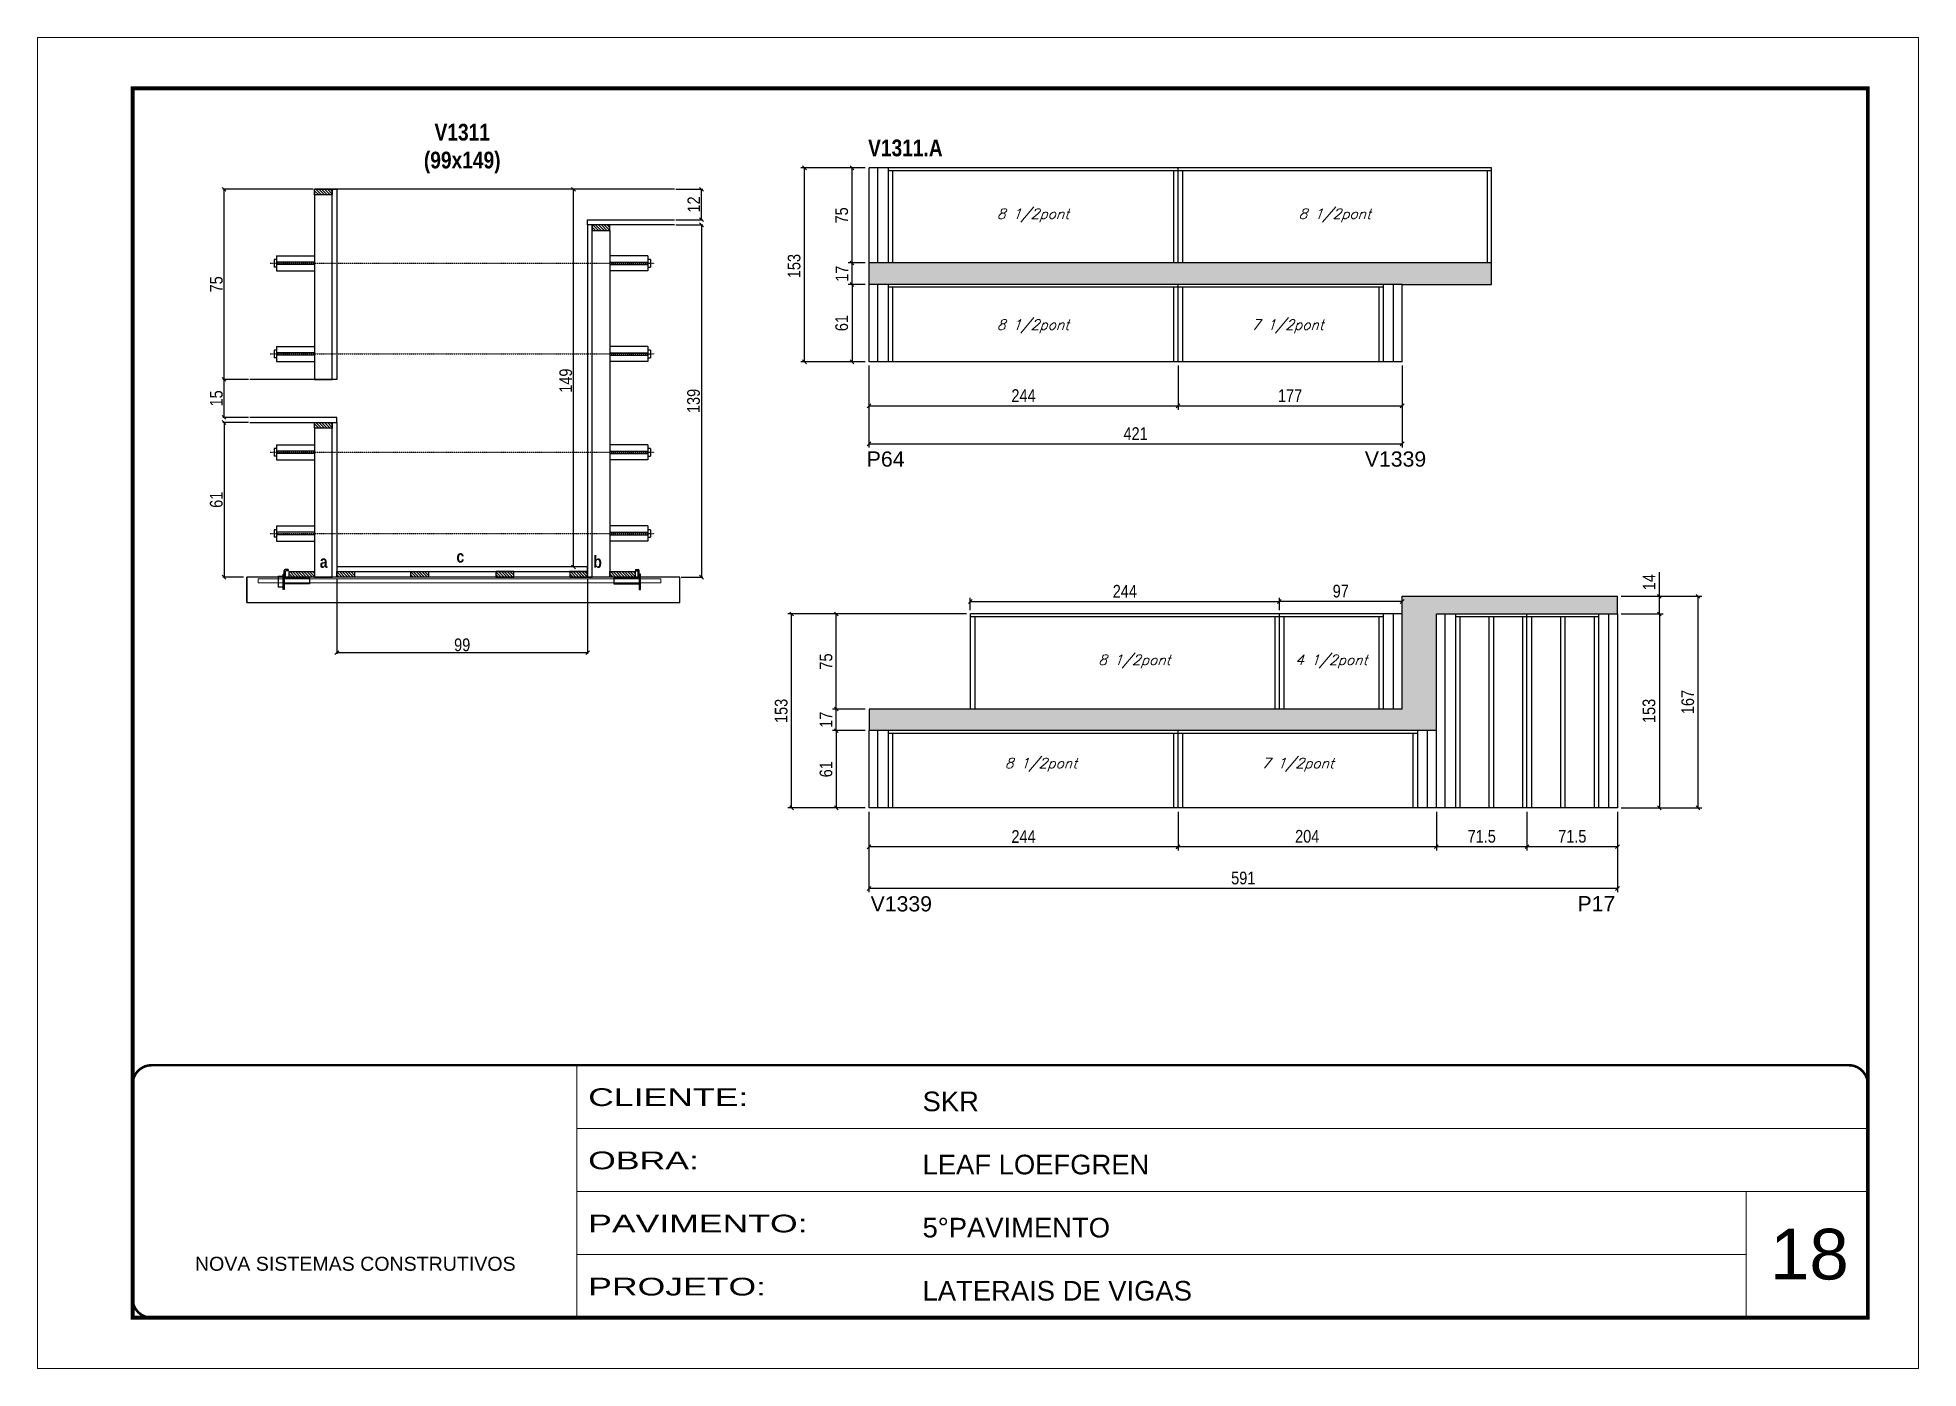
# Model space of a CAD drawing. Extents: x 3309 to 10384, y -2522 to 14608.
# Drawn here: x 4908 to 6393, y 8964 to 10014 of the extents above; entities that cross this region are included whole.
import ezdxf

# ---------------------------------------------------------------- set-up
doc = ezdxf.new("R2010")
doc.units = 0
for name, pattern in [('CONTINUO', [0]), ('DASHED', [0.75, 0.5, -0.25]), ('HIDDEN', [0.375, 0.25, -0.125])]:
    doc.linetypes.add(name, pattern=pattern)
for name, color, linetype in [('5', 5, 'Continuous'), ('barrote', 251, 'Continuous'), ('COTA', 241, 'Continuous'), ('detalhes', 4, 'Continuous'), ('NOMENCLATURA', 7, 'Continuous'), ('Painéis', 200, 'Continuous'), ('presilha', 1, 'Continuous'), ('SARR_2.2x10', 60, 'Continuous'), ('SARR_2.2x7', 40, 'Continuous'), ('SARR_3.5x7', 81, 'Continuous'), ('TENSOR', 3, 'Continuous'), ('texto', 7, 'Continuous')]:
    doc.layers.add(name, color=color, linetype=linetype)
for name, color, linetype, lineweight in [('CARIMBO', 255, 'Continuous', 9), ('CONCRETO', 251, 'Continuous', 25), ('Folhas', 255, 'Continuous', 9), ('SARRAFO DE PRESSAO', 251, 'DASHED', 9), ('SCO-___-LAJ', 2, 'Continuous', 0)]:
    doc.layers.add(name, color=color, linetype=linetype, lineweight=lineweight)
doc.styles.add('ARIAL', font='arial.ttf')
doc.styles.add('COTA TECNICA', font='techl___.ttf', dxfattribs={"height": 10})
doc.styles.add('COTA TECNICA 2X', font='techl___.ttf', dxfattribs={"height": 10})
doc.styles.add('Romans', font='romans.shx')
doc.styles.get("Standard").update_dxf_attribs({"font": 'arial.ttf'})
doc.styles.add('TECNICA', font='techb___.ttf', dxfattribs={"height": 10})
doc.styles.add('Tecnologia', font='')
doc.styles.get('Tecnologia').set_extended_font_data('Forgotten Futurist')
doc.dimstyles.new('PAINEL', dxfattribs={"dimtxt": 10, "dimasz": 3, "dimexe": 3, "dimexo": 3, "dimgap": 3, "dimtad": 1, "dimdec": 1, "dimzin": 12, "dimdsep": 46, "dimtxsty": 'COTA TECNICA', "dimblk1": 'OBLIQUE', "dimblk2": 'OBLIQUE', "dimsah": 1, "dimcen": 0.9, "dimclrd": 4, "dimclre": 4, "dimclrt": 240, "dimadec": 1, "dimazin": 3, "dimtfac": 1, "dimtdec": 1, "dimtmove": 0, "dimatfit": 3, "dimfxl": 1, "dimtolj": 1, "dimtzin": 12, "dimarcsym": 0})
doc.dimstyles.new('SECAO', dxfattribs={"dimscale": 0.333333, "dimtxt": 5, "dimasz": 9, "dimexe": 3, "dimexo": 3, "dimgap": 3, "dimtad": 1, "dimdec": 1, "dimlfac": 0.5, "dimzin": 12, "dimdsep": 46, "dimtxsty": 'COTA TECNICA 2X', "dimblk1": 'OBLIQUE', "dimblk2": 'OBLIQUE', "dimsah": 1, "dimcen": 0.9, "dimclrd": 4, "dimclre": 4, "dimclrt": 240, "dimadec": 1, "dimazin": 3, "dimtfac": 1, "dimtdec": 1, "dimtmove": 0, "dimatfit": 3, "dimfxl": 1, "dimtolj": 1, "dimtzin": 12, "dimarcsym": 0})
pattern_1 = [(135, (38438.0534, -113924.2976), (-1.122532015, -1.122532015), [])]

msp = doc.modelspace()

# ---------------------------------------------------------------- texts
at = {"layer": '5', "linetype": 'Continuous'}
for s, rotation, p in [('P64', 0.00004, (5562.53, 9675.05)), ('V1339', 0.00004, (5955.78, 9675.05)), ('V1339', 0.00004, (5565.57, 9324.11)), ('P17', 359.99996, (6123.72, 9324.2))]:
    msp.add_text(s, height=12, rotation=rotation, dxfattribs=at).set_placement(p)
at = {"layer": 'CARIMBO', "style": 'ARIAL'}
msp.add_text('18', height=40, dxfattribs=at).set_placement((6275.73, 9033.7))
at = {"layer": 'detalhes', "style": 'TECNICA'}
for s, p in [('a', (5130.66, 9595.23)), ('c', (5238.56, 9599.34)), ('b', (5346.63, 9595.22))]:
    msp.add_text(s, height=9.6, dxfattribs=at).set_placement(p)
at = {"layer": 'NOMENCLATURA', "style": 'TECNICA'}
msp.add_text('V1311.A', height=13.2, dxfattribs=at).set_placement((5563.61, 9919.96))
at = {"layer": 'NOMENCLATURA', "insert": (5243.13, 9945.57), "char_height": 13.2, "attachment_point": 2, "style": 'TECNICA'}
msp.add_mtext_dynamic_manual_height_columns('V1311\\P(99x149)', width=300.2766, gutter_width=1, heights=[0], dxfattribs=at)
at = {"layer": 'texto', "color": 2, "char_height": 8, "attachment_point": 5, "style": 'Romans'}
for s, insert in [('{\\Q19;\\C256;8 1/2pont}', (5693.83, 9873.27)), ('{\\Q19;\\C256;8 1/2pont}', (5932.08, 9873.27)), ('{\\Q19;\\C256;8 1/2pont}', (5693.83, 9785.77)), ('{\\Q19;\\C256;7 1/2pont}', (5894.83, 9785.77)), ('{\\Q19;\\C256;8 1/2pont}', (5773.83, 9521.32)), ('{\\Q19;\\C256;4 1/2pont}', (5929.33, 9521.32)), ('{\\Q19;\\C256;8 1/2pont}', (5700.08, 9439.82)), ('{\\Q19;\\C256;7 1/2pont}', (5902.83, 9439.82))]:
    msp.add_mtext(s, dxfattribs=dict(at, insert=insert))

# ---------------------------------------------------------------- blocks, each defined once
blk = doc.blocks.new('9999999999')
at = {"color": 30, "linetype": 'CONTINUO'}
for p, q in [((98564.6, 34230.2), (98564.6, 34429.4)), ((98564.6, 34379.6), (99584, 34379.6)), ((98564.6, 34329.8), (99488, 34329.8)), ((99584, 34329.8), (99488, 34329.8)), ((99488, 34329.8), (99488, 34230.2)), ((98564.6, 34280), (99488, 34280))]:
    blk.add_line(p, q, dxfattribs=at)
at = {"color": 30, "linetype": 'CONTINUO', "const_width": 2}
blk.add_lwpolyline([(99584, 34230.2), (99584, 34414.4, 0.414214), (99569, 34429.4), (98229, 34429.4, 0.414214), (98214, 34414.4), (98214, 34245.2, 0.414214), (98229, 34230.2), (99584, 34230.2)], format="xyb", dxfattribs=at)
at = {"layer": 'Folhas'}
blk.add_lwpolyline([(98139, 34190.2), (99624, 34190.2), (99624, 35240.2), (98139, 35240.2)], close=True, dxfattribs=at)
at = {"layer": 'Folhas', "color": 30, "const_width": 3}
blk.add_lwpolyline([(98214, 34230.2), (99584, 34230.2), (99584, 35200.2), (98214, 35200.2)], close=True, dxfattribs=at)
at = {"color": 7, "linetype": 'Continuous', "ltscale": 5, "style": 'ARIAL'}
for s, height, p in [('SKR', 15.48, (98837.7, 34393.1)), ('LEAF LOEFGREN', 15.483, (98837.7, 34343.3)), ('5°PAVIMENTO', 15.483, (98837.7, 34293.5)), ('NOVA SISTEMAS CONSTRUTIVOS', 11.059, (98263.2, 34267.2)), ('LATERAIS DE VIGAS', 15.483, (98837.7, 34243.7))]:
    blk.add_text(s, height=height, dxfattribs=at).set_placement(p)
at = {"layer": 'Folhas', "color": 7, "style": 'Tecnologia', "width": 1.5}
for s, p in [('CLIENTE:', (98573.7, 34397.2)), ('OBRA:', (98573.7, 34347.3)), ('PAVIMENTO:', (98573.7, 34297.5)), ('PROJETO:', (98573.7, 34247.7))]:
    blk.add_text(s, height=14, dxfattribs=at).set_placement(p)
blk = doc.blocks.new('PRESILHA METÁLICA 1')
at = {"layer": 'presilha'}
for p, q in [((0, 13), (6, 13)), ((0, 13), (0, 0)), ((6, 0), (0, 0)), ((6, 15.5), (7.5, 15.5)), ((6, -2.5), (6, 15.5)), ((6, 13), (6, 0)), ((7.5, 10.6), (7.5, 19.9)), ((7.5, 15.5), (7.5, -2.5)), ((37.5, 4.1), (7.5, 4.1)), ((12, 21), (8.6, 21)), ((9, 11.6), (9, 18.9)), ((12, 19.5), (9.6, 19.5)), ((37.5, 11), (9.6, 11)), ((12, 21), (12, 19.5)), ((37.5, 11), (37.5, 4.1)), ((7.5, -2.5), (6, -2.5))]:
    blk.add_line(p, q, dxfattribs=at)
for centre, radius, start, end in [((8.6, 19.9), 1.14, 90, 180), ((9.6, 18.9), 0.57, 90, 180), ((9.6, 11.6), 0.57, 180, 270)]:
    blk.add_arc(centre, radius, start, end, dxfattribs=at)
blk = doc.blocks.new('PRESILHA METÁLICA 2')
at = {"layer": 'presilha'}
for p, q in [((-5.2, 23.5), (-5.2, 22)), ((-5.2, 23.5), (-1.9, 23.5)), ((-0.8, 14.6), (-0.8, 22.4)), ((-30.8, 13.5), (-30.8, 6.6)), ((-30.8, 13.5), (-2.8, 13.5)), ((-30.8, 6.6), (-0.8, 6.6)), ((-5.2, 22), (-2.8, 22)), ((-2.2, 14.1), (-2.2, 21.4)), ((0.8, 18), (-0.8, 18)), ((-0.8, 18), (-0.8, 0)), ((-0.8, 0), (0.8, 0)), ((0.8, 0), (0.8, 18))]:
    blk.add_line(p, q, dxfattribs=at)
for centre, radius, start, end in [((-1.9, 22.4), 1.14, 0, 90), ((-2.8, 21.4), 0.57, 0, 90), ((-2.8, 14.1), 0.57, 270, 0)]:
    blk.add_arc(centre, radius, start, end, dxfattribs=at)
blk = doc.blocks.new('_Oblique')
at = {"color": 0, "linetype": 'ByBlock', "lineweight": -2}
blk.add_line((-0.5, -0.5), (0.5, 0.5), dxfattribs=at)
blk = doc.blocks.new('*D498')
at = {"layer": 'COTA', "color": 4, "lineweight": -2, "transparency": 16777216}
for p, q in [((5074.4, 9709.9), (5054.1, 9709.9)), ((5055.1, 9709.9), (5055.1, 9587.9)), ((5070.3, 9587.9), (5054.1, 9587.9))]:
    blk.add_line(p, q, dxfattribs=at)
at = {"layer": 'Defpoints', "color": 0, "transparency": 16777216}
for p in [(5075.4, 9709.9), (5055.1, 9587.9), (5071.3, 9587.9)]:
    blk.add_point(p, dxfattribs=at)
at = {"layer": 'COTA', "color": 4, "lineweight": -2, "transparency": 16777216, "xscale": 3, "yscale": 3, "zscale": 3}
for p, rotation in [((5055.1, 9709.9), 90), ((5055.1, 9587.9), 270)]:
    blk.add_blockref('_Oblique', p, dxfattribs=dict(at, rotation=rotation))
at = {"layer": 'COTA', "color": 240, "transparency": 16777216, "insert": (5049, 9648.9), "char_height": 10, "attachment_point": 5, "rotation": 90, "style": 'COTA TECNICA 2X'}
blk.add_mtext('\\A1;61', dxfattribs=at)
blk = doc.blocks.new('*D499')
at = {"layer": 'COTA', "color": 4, "lineweight": -2, "transparency": 16777216}
for p, q in [((5411.8, 9865.9), (5433.1, 9865.9)), ((5432.1, 9865.9), (5432.1, 9587.9)), ((5415.9, 9587.9), (5433.1, 9587.9))]:
    blk.add_line(p, q, dxfattribs=at)
at = {"layer": 'Defpoints', "color": 0, "transparency": 16777216}
for p in [(5410.8, 9865.9), (5414.9, 9587.9), (5432.1, 9587.9)]:
    blk.add_point(p, dxfattribs=at)
at = {"layer": 'COTA', "color": 4, "lineweight": -2, "transparency": 16777216, "xscale": 3, "yscale": 3, "zscale": 3}
for p, rotation in [((5432.1, 9865.9), 90), ((5432.1, 9587.9), 270)]:
    blk.add_blockref('_Oblique', p, dxfattribs=dict(at, rotation=rotation))
at = {"layer": 'COTA', "color": 240, "transparency": 16777216, "insert": (5425.8, 9726.9), "char_height": 10, "attachment_point": 5, "rotation": 90, "style": 'COTA TECNICA 2X'}
blk.add_mtext('\\A1;139', dxfattribs=at)
blk = doc.blocks.new('*D500')
at = {"layer": 'COTA', "color": 4, "lineweight": -2, "transparency": 16777216}
for p, q in [((5341.1, 9893.9), (5330, 9893.9)), ((5331, 9595.9), (5331, 9893.9)), ((5341.1, 9595.9), (5330, 9595.9))]:
    blk.add_line(p, q, dxfattribs=at)
at = {"layer": 'Defpoints', "color": 0, "transparency": 16777216}
for p in [(5331, 9893.9), (5342.1, 9893.9), (5342.1, 9595.9)]:
    blk.add_point(p, dxfattribs=at)
at = {"layer": 'COTA', "color": 4, "lineweight": -2, "transparency": 16777216, "xscale": 3, "yscale": 3, "zscale": 3}
for p, rotation in [((5331, 9893.9), 90), ((5331, 9595.9), 270)]:
    blk.add_blockref('_Oblique', p, dxfattribs=dict(at, rotation=rotation))
at = {"layer": 'COTA', "color": 240, "transparency": 16777216, "insert": (5324.9, 9742.9), "char_height": 10, "attachment_point": 5, "rotation": 90, "style": 'COTA TECNICA 2X'}
blk.add_mtext('\\A1;149', dxfattribs=at)
blk = doc.blocks.new('*D501')
at = {"layer": 'COTA', "color": 4, "lineweight": -2, "transparency": 16777216}
for p, q in [((5411.8, 9893.9), (5433.1, 9893.9)), ((5432.1, 9869.9), (5432.1, 9893.9)), ((5411.8, 9869.9), (5433.1, 9869.9))]:
    blk.add_line(p, q, dxfattribs=at)
at = {"layer": 'Defpoints', "color": 0, "transparency": 16777216}
for p in [(5410.8, 9893.9), (5432.1, 9893.9), (5410.8, 9869.9)]:
    blk.add_point(p, dxfattribs=at)
at = {"layer": 'COTA', "color": 4, "lineweight": -2, "transparency": 16777216, "xscale": 3, "yscale": 3, "zscale": 3}
for p, rotation in [((5432.1, 9893.9), 90), ((5432.1, 9869.9), 270)]:
    blk.add_blockref('_Oblique', p, dxfattribs=dict(at, rotation=rotation))
at = {"layer": 'COTA', "color": 240, "transparency": 16777216, "insert": (5426, 9881.9), "char_height": 10, "attachment_point": 5, "rotation": 90, "style": 'COTA TECNICA 2X'}
blk.add_mtext('\\A1;12', dxfattribs=at)
blk = doc.blocks.new('*D502')
at = {"layer": 'COTA', "color": 4, "lineweight": -2, "transparency": 16777216}
for p, q in [((5074.4, 9743.9), (5054.1, 9743.9)), ((5055.1, 9713.9), (5055.1, 9743.9)), ((5074.4, 9713.9), (5054.1, 9713.9))]:
    blk.add_line(p, q, dxfattribs=at)
at = {"layer": 'Defpoints', "color": 0, "transparency": 16777216}
for p in [(5055.1, 9743.9), (5075.4, 9743.9), (5075.4, 9713.9)]:
    blk.add_point(p, dxfattribs=at)
at = {"layer": 'COTA', "color": 4, "lineweight": -2, "transparency": 16777216, "xscale": 3, "yscale": 3, "zscale": 3}
for p, rotation in [((5055.1, 9743.9), 90), ((5055.1, 9713.9), 270)]:
    blk.add_blockref('_Oblique', p, dxfattribs=dict(at, rotation=rotation))
at = {"layer": 'COTA', "color": 240, "transparency": 16777216, "insert": (5049, 9728.9), "char_height": 10, "attachment_point": 5, "rotation": 90, "style": 'COTA TECNICA 2X'}
blk.add_mtext('\\A1;15', dxfattribs=at)
blk = doc.blocks.new('*D503')
at = {"layer": 'COTA', "color": 4, "lineweight": -2, "transparency": 16777216}
for p, q in [((5144.1, 9586.9), (5144.1, 9527.3)), ((5342.1, 9586.9), (5342.1, 9527.3)), ((5144.1, 9528.3), (5342.1, 9528.3))]:
    blk.add_line(p, q, dxfattribs=at)
at = {"layer": 'Defpoints', "color": 0, "transparency": 16777216}
for p in [(5144.1, 9587.9), (5342.1, 9587.9), (5342.1, 9528.3)]:
    blk.add_point(p, dxfattribs=at)
at = {"layer": 'COTA', "color": 4, "lineweight": -2, "transparency": 16777216, "xscale": 3, "yscale": 3, "zscale": 3, "rotation": 180}
blk.add_blockref('_Oblique', (5144.1, 9528.3), dxfattribs=at)
at = {"layer": 'COTA', "color": 4, "lineweight": -2, "transparency": 16777216, "xscale": 3, "yscale": 3, "zscale": 3}
blk.add_blockref('_Oblique', (5342.1, 9528.3), dxfattribs=at)
at = {"layer": 'COTA', "color": 240, "transparency": 16777216, "insert": (5243.1, 9534.4), "char_height": 10, "attachment_point": 5, "style": 'COTA TECNICA 2X'}
blk.add_mtext('\\A1;99', dxfattribs=at)
blk = doc.blocks.new('*D504')
at = {"layer": 'COTA', "color": 4, "lineweight": -2, "transparency": 16777216}
for p, q in [((5125.5, 9893.9), (5054.1, 9893.9)), ((5055.1, 9743.9), (5055.1, 9893.9)), ((5074.4, 9743.9), (5054.1, 9743.9))]:
    blk.add_line(p, q, dxfattribs=at)
at = {"layer": 'Defpoints', "color": 0, "transparency": 16777216}
for p in [(5055.1, 9893.9), (5126.5, 9893.9), (5075.4, 9743.9)]:
    blk.add_point(p, dxfattribs=at)
at = {"layer": 'COTA', "color": 4, "lineweight": -2, "transparency": 16777216, "xscale": 3, "yscale": 3, "zscale": 3}
for p, rotation in [((5055.1, 9893.9), 90), ((5055.1, 9743.9), 270)]:
    blk.add_blockref('_Oblique', p, dxfattribs=dict(at, rotation=rotation))
at = {"layer": 'COTA', "color": 240, "transparency": 16777216, "insert": (5049, 9818.9), "char_height": 10, "attachment_point": 5, "rotation": 90, "style": 'COTA TECNICA 2X'}
blk.add_mtext('\\A1;75', dxfattribs=at)
blk = doc.blocks.new('*D506')
at = {"layer": 'COTA', "color": 4, "lineweight": -2, "transparency": 16777216}
for p, q in [((5564.3, 9754.8), (5564.3, 9720)), ((5808.3, 9754.8), (5808.3, 9720)), ((5564.3, 9723), (5808.3, 9723))]:
    blk.add_line(p, q, dxfattribs=at)
at = {"layer": 'Defpoints', "color": 0, "transparency": 16777216}
for p in [(5564.3, 9757.8), (5808.3, 9757.8), (5808.3, 9723)]:
    blk.add_point(p, dxfattribs=at)
at = {"layer": 'COTA', "color": 4, "lineweight": -2, "transparency": 16777216, "xscale": 3, "yscale": 3, "zscale": 3, "rotation": 180}
blk.add_blockref('_Oblique', (5564.3, 9723), dxfattribs=at)
at = {"layer": 'COTA', "color": 4, "lineweight": -2, "transparency": 16777216, "xscale": 3, "yscale": 3, "zscale": 3}
blk.add_blockref('_Oblique', (5808.3, 9723), dxfattribs=at)
at = {"layer": 'COTA', "color": 240, "transparency": 16777216, "insert": (5686.3, 9731.1), "char_height": 10, "attachment_point": 5, "style": 'COTA TECNICA'}
blk.add_mtext('\\A1;244', dxfattribs=at)
blk = doc.blocks.new('*D507')
at = {"layer": 'COTA', "color": 4, "lineweight": -2, "transparency": 16777216}
for p, q in [((5808.3, 9754.8), (5808.3, 9720)), ((5985.3, 9754.8), (5985.3, 9720)), ((5808.3, 9723), (5985.3, 9723))]:
    blk.add_line(p, q, dxfattribs=at)
at = {"layer": 'Defpoints', "color": 0, "transparency": 16777216}
for p in [(5808.3, 9757.8), (5985.3, 9757.8), (5985.3, 9723)]:
    blk.add_point(p, dxfattribs=at)
at = {"layer": 'COTA', "color": 4, "lineweight": -2, "transparency": 16777216, "xscale": 3, "yscale": 3, "zscale": 3, "rotation": 180}
blk.add_blockref('_Oblique', (5808.3, 9723), dxfattribs=at)
at = {"layer": 'COTA', "color": 4, "lineweight": -2, "transparency": 16777216, "xscale": 3, "yscale": 3, "zscale": 3}
blk.add_blockref('_Oblique', (5985.3, 9723), dxfattribs=at)
at = {"layer": 'COTA', "color": 240, "transparency": 16777216, "insert": (5896.8, 9731.1), "char_height": 10, "attachment_point": 5, "style": 'COTA TECNICA'}
blk.add_mtext('\\A1;177', dxfattribs=at)
blk = doc.blocks.new('*D505')
at = {"layer": 'COTA', "color": 4, "lineweight": -2, "transparency": 16777216}
for p, q in [((5564.3, 9754.8), (5564.3, 9690.1)), ((5985.3, 9754.8), (5985.3, 9690.1)), ((5564.3, 9693.1), (5985.3, 9693.1))]:
    blk.add_line(p, q, dxfattribs=at)
at = {"layer": 'Defpoints', "color": 0, "transparency": 16777216}
for p in [(5564.3, 9757.8), (5985.3, 9757.8), (5985.3, 9693.1)]:
    blk.add_point(p, dxfattribs=at)
at = {"layer": 'COTA', "color": 4, "lineweight": -2, "transparency": 16777216, "xscale": 3, "yscale": 3, "zscale": 3, "rotation": 180}
blk.add_blockref('_Oblique', (5564.3, 9693.1), dxfattribs=at)
at = {"layer": 'COTA', "color": 4, "lineweight": -2, "transparency": 16777216, "xscale": 3, "yscale": 3, "zscale": 3}
blk.add_blockref('_Oblique', (5985.3, 9693.1), dxfattribs=at)
at = {"layer": 'COTA', "color": 240, "transparency": 16777216, "insert": (5774.8, 9701.1), "char_height": 10, "attachment_point": 5, "style": 'COTA TECNICA'}
blk.add_mtext('\\A1;421', dxfattribs=at)
blk = doc.blocks.new('*D508')
at = {"layer": 'COTA', "color": 4, "linetype": 'ByBlock', "lineweight": -2, "transparency": 16777216}
for p, q in [((5564.3, 9402.8), (5564.3, 9372.1)), ((5808.3, 9402.8), (5808.3, 9372.1)), ((5808.3, 9375.1), (5564.3, 9375.1))]:
    blk.add_line(p, q, dxfattribs=at)
at = {"layer": 'Defpoints', "color": 0, "linetype": 'ByBlock', "transparency": 16777216}
for p in [(5564.3, 9405.8), (5808.3, 9405.8), (5564.3, 9375.1)]:
    blk.add_point(p, dxfattribs=at)
at = {"layer": 'COTA', "color": 4, "linetype": 'ByBlock', "lineweight": -2, "transparency": 16777216, "xscale": 3, "yscale": 3, "zscale": 3, "rotation": 180}
blk.add_blockref('_Oblique', (5564.3, 9375.1), dxfattribs=at)
at = {"layer": 'COTA', "color": 4, "linetype": 'ByBlock', "lineweight": -2, "transparency": 16777216, "xscale": 3, "yscale": 3, "zscale": 3}
blk.add_blockref('_Oblique', (5808.3, 9375.1), dxfattribs=at)
at = {"layer": 'COTA', "color": 240, "linetype": 'ByBlock', "transparency": 16777216, "insert": (5686.3, 9383.2), "char_height": 10, "attachment_point": 5, "style": 'COTA TECNICA'}
blk.add_mtext('\\A1;244', dxfattribs=at)
blk = doc.blocks.new('*D510')
at = {"layer": 'COTA', "color": 4, "linetype": 'ByBlock', "lineweight": -2, "transparency": 16777216}
for p, q in [((5564.3, 9402.8), (5564.3, 9339.2)), ((6155.3, 9402.8), (6155.3, 9339.2)), ((6155.3, 9342.2), (5564.3, 9342.2))]:
    blk.add_line(p, q, dxfattribs=at)
at = {"layer": 'Defpoints', "color": 0, "linetype": 'ByBlock', "transparency": 16777216}
for p in [(5564.3, 9405.8), (6155.3, 9405.8), (5564.3, 9342.2)]:
    blk.add_point(p, dxfattribs=at)
at = {"layer": 'COTA', "color": 4, "linetype": 'ByBlock', "lineweight": -2, "transparency": 16777216, "xscale": 3, "yscale": 3, "zscale": 3, "rotation": 180}
blk.add_blockref('_Oblique', (5564.3, 9342.2), dxfattribs=at)
at = {"layer": 'COTA', "color": 4, "linetype": 'ByBlock', "lineweight": -2, "transparency": 16777216, "xscale": 3, "yscale": 3, "zscale": 3}
blk.add_blockref('_Oblique', (6155.3, 9342.2), dxfattribs=at)
at = {"layer": 'COTA', "color": 240, "linetype": 'ByBlock', "transparency": 16777216, "insert": (5859.8, 9350.4), "char_height": 10, "attachment_point": 5, "style": 'COTA TECNICA'}
blk.add_mtext('\\A1;591', dxfattribs=at)
blk = doc.blocks.new('*D509')
at = {"layer": 'COTA', "color": 4, "lineweight": -2, "transparency": 16777216}
for p, q in [((5808.3, 9402.8), (5808.3, 9372.2)), ((6012.3, 9402.8), (6012.3, 9372.2)), ((5808.3, 9375.2), (6012.3, 9375.2))]:
    blk.add_line(p, q, dxfattribs=at)
at = {"layer": 'Defpoints', "color": 0, "transparency": 16777216}
for p in [(5808.3, 9405.8, 0), (6012.3, 9405.8, 0), (6012.3, 9375.2)]:
    blk.add_point(p, dxfattribs=at)
at = {"layer": 'COTA', "color": 4, "lineweight": -2, "transparency": 16777216, "xscale": 3, "yscale": 3, "zscale": 3, "rotation": 180}
blk.add_blockref('_Oblique', (5808.3, 9375.2), dxfattribs=at)
at = {"layer": 'COTA', "color": 4, "lineweight": -2, "transparency": 16777216, "xscale": 3, "yscale": 3, "zscale": 3}
blk.add_blockref('_Oblique', (6012.3, 9375.2), dxfattribs=at)
at = {"layer": 'COTA', "color": 240, "transparency": 16777216, "insert": (5910.3, 9383.3), "char_height": 10, "attachment_point": 5, "style": 'COTA TECNICA'}
blk.add_mtext('\\A1;204', dxfattribs=at)
blk = doc.blocks.new('*D511')
at = {"layer": 'COTA', "color": 4, "lineweight": -2, "transparency": 16777216}
for p, q in [((6012.3, 9402.8), (6012.3, 9372.2)), ((6083.8, 9402.8), (6083.8, 9372.2)), ((6012.3, 9375.2), (6083.8, 9375.2))]:
    blk.add_line(p, q, dxfattribs=at)
at = {"layer": 'Defpoints', "color": 0, "transparency": 16777216}
for p in [(6012.3, 9405.8), (6083.8, 9405.8), (6083.8, 9375.2)]:
    blk.add_point(p, dxfattribs=at)
at = {"layer": 'COTA', "color": 4, "lineweight": -2, "transparency": 16777216, "xscale": 3, "yscale": 3, "zscale": 3, "rotation": 180}
blk.add_blockref('_Oblique', (6012.3, 9375.2), dxfattribs=at)
at = {"layer": 'COTA', "color": 4, "lineweight": -2, "transparency": 16777216, "xscale": 3, "yscale": 3, "zscale": 3}
blk.add_blockref('_Oblique', (6083.8, 9375.2), dxfattribs=at)
at = {"layer": 'COTA', "color": 240, "transparency": 16777216, "insert": (6048.1, 9383.3), "char_height": 10, "attachment_point": 5, "style": 'COTA TECNICA'}
blk.add_mtext('\\A1;71.5', dxfattribs=at)
blk = doc.blocks.new('*D512')
at = {"layer": 'COTA', "color": 4, "lineweight": -2, "transparency": 16777216}
for p, q in [((6158.3, 9558.8), (6191.4, 9558.8)), ((6188.4, 9558.8), (6188.4, 9405.8)), ((6158.3, 9405.8), (6191.4, 9405.8))]:
    blk.add_line(p, q, dxfattribs=at)
at = {"layer": 'Defpoints', "color": 0, "transparency": 16777216}
for p in [(6155.3, 9558.8), (6155.3, 9405.8), (6188.4, 9405.8)]:
    blk.add_point(p, dxfattribs=at)
at = {"layer": 'COTA', "color": 4, "lineweight": -2, "transparency": 16777216, "xscale": 3, "yscale": 3, "zscale": 3}
for p, rotation in [((6188.4, 9558.8), 90), ((6188.4, 9405.8), 270)]:
    blk.add_blockref('_Oblique', p, dxfattribs=dict(at, rotation=rotation))
at = {"layer": 'COTA', "color": 240, "transparency": 16777216, "insert": (6180.2, 9482.3), "char_height": 10, "attachment_point": 5, "rotation": 90, "style": 'COTA TECNICA'}
blk.add_mtext('\\A1;153', dxfattribs=at)
blk = doc.blocks.new('*D513')
at = {"layer": 'COTA', "color": 4, "lineweight": -2, "transparency": 16777216}
for p, q in [((6188.4, 9572.8), (6188.4, 9591.9)), ((6158.3, 9572.8), (6191.4, 9572.8)), ((6188.4, 9558.8), (6188.4, 9572.8)), ((6158.3, 9558.8), (6191.4, 9558.8))]:
    blk.add_line(p, q, dxfattribs=at)
at = {"layer": 'Defpoints', "color": 0, "transparency": 16777216}
for p in [(6155.3, 9572.8), (6188.4, 9572.8), (6155.3, 9558.8)]:
    blk.add_point(p, dxfattribs=at)
at = {"layer": 'COTA', "color": 4, "lineweight": -2, "transparency": 16777216, "xscale": 3, "yscale": 3, "zscale": 3}
for p, rotation in [((6188.4, 9572.8), 90), ((6188.4, 9558.8), 270)]:
    blk.add_blockref('_Oblique', p, dxfattribs=dict(at, rotation=rotation))
at = {"layer": 'COTA', "color": 240, "transparency": 16777216, "insert": (6180.3, 9583.9), "char_height": 10, "attachment_point": 5, "rotation": 90, "style": 'COTA TECNICA'}
blk.add_mtext('\\A1;14', dxfattribs=at)
blk = doc.blocks.new('*D514')
at = {"layer": 'COTA', "color": 4, "lineweight": -2, "transparency": 16777216}
for p, q in [((6158.3, 9572.8), (6221.9, 9572.8)), ((6218.9, 9405.8), (6218.9, 9572.8)), ((6158.3, 9405.8), (6221.9, 9405.8))]:
    blk.add_line(p, q, dxfattribs=at)
at = {"layer": 'Defpoints', "color": 0, "transparency": 16777216}
for p in [(6155.3, 9572.8), (6218.9, 9572.8), (6155.3, 9405.8)]:
    blk.add_point(p, dxfattribs=at)
at = {"layer": 'COTA', "color": 4, "lineweight": -2, "transparency": 16777216, "xscale": 3, "yscale": 3, "zscale": 3}
for p, rotation in [((6218.9, 9572.8), 90), ((6218.9, 9405.8), 270)]:
    blk.add_blockref('_Oblique', p, dxfattribs=dict(at, rotation=rotation))
at = {"layer": 'COTA', "color": 240, "transparency": 16777216, "insert": (6210.8, 9489.3), "char_height": 10, "attachment_point": 5, "rotation": 90, "style": 'COTA TECNICA'}
blk.add_mtext('\\A1;167', dxfattribs=at)
blk = doc.blocks.new('*D515')
at = {"layer": 'COTA', "color": 4, "lineweight": -2, "transparency": 16777216}
for p, q in [((6083.8, 9402.8), (6083.8, 9372.2)), ((6155.3, 9402.8), (6155.3, 9372.2)), ((6083.8, 9375.2), (6155.3, 9375.2))]:
    blk.add_line(p, q, dxfattribs=at)
at = {"layer": 'Defpoints', "color": 0, "transparency": 16777216}
for p in [(6083.8, 9405.8), (6155.3, 9405.8), (6155.3, 9375.2)]:
    blk.add_point(p, dxfattribs=at)
at = {"layer": 'COTA', "color": 4, "lineweight": -2, "transparency": 16777216, "xscale": 3, "yscale": 3, "zscale": 3, "rotation": 180}
blk.add_blockref('_Oblique', (6083.8, 9375.2), dxfattribs=at)
at = {"layer": 'COTA', "color": 4, "lineweight": -2, "transparency": 16777216, "xscale": 3, "yscale": 3, "zscale": 3}
blk.add_blockref('_Oblique', (6155.3, 9375.2), dxfattribs=at)
at = {"layer": 'COTA', "color": 240, "transparency": 16777216, "insert": (6119.6, 9383.3), "char_height": 10, "attachment_point": 5, "style": 'COTA TECNICA'}
blk.add_mtext('\\A1;71.5', dxfattribs=at)
blk = doc.blocks.new('*D516')
at = {"layer": 'COTA', "color": 4, "lineweight": -2, "transparency": 16777216}
for p, q in [((5888.3, 9561.8), (5888.3, 9571.6)), ((5985.3, 9568.6), (5888.3, 9568.6)), ((5985.3, 9561.8), (5985.3, 9571.6))]:
    blk.add_line(p, q, dxfattribs=at)
at = {"layer": 'Defpoints', "color": 0, "transparency": 16777216}
for p in [(5888.3, 9568.6), (5888.3, 9558.8), (5985.3, 9558.8)]:
    blk.add_point(p, dxfattribs=at)
at = {"layer": 'COTA', "color": 4, "lineweight": -2, "transparency": 16777216, "xscale": 3, "yscale": 3, "zscale": 3, "rotation": 180}
blk.add_blockref('_Oblique', (5888.3, 9568.6), dxfattribs=at)
at = {"layer": 'COTA', "color": 4, "lineweight": -2, "transparency": 16777216, "xscale": 3, "yscale": 3, "zscale": 3}
blk.add_blockref('_Oblique', (5985.3, 9568.6), dxfattribs=at)
at = {"layer": 'COTA', "color": 240, "transparency": 16777216, "insert": (5936.8, 9576.8), "char_height": 10, "attachment_point": 5, "style": 'COTA TECNICA'}
blk.add_mtext('\\A1;97', dxfattribs=at)
blk = doc.blocks.new('*D517')
at = {"layer": 'COTA', "color": 4, "lineweight": -2, "transparency": 16777216}
for p, q in [((5644.3, 9561.8), (5644.3, 9571.6)), ((5644.3, 9568.6), (5888.3, 9568.6)), ((5888.3, 9561.8), (5888.3, 9571.6))]:
    blk.add_line(p, q, dxfattribs=at)
at = {"layer": 'Defpoints', "color": 0, "transparency": 16777216}
for p in [(5888.3, 9568.6), (5644.3, 9558.8), (5888.3, 9558.8)]:
    blk.add_point(p, dxfattribs=at)
at = {"layer": 'COTA', "color": 4, "lineweight": -2, "transparency": 16777216, "xscale": 3, "yscale": 3, "zscale": 3, "rotation": 180}
blk.add_blockref('_Oblique', (5644.3, 9568.6), dxfattribs=at)
at = {"layer": 'COTA', "color": 4, "lineweight": -2, "transparency": 16777216, "xscale": 3, "yscale": 3, "zscale": 3}
blk.add_blockref('_Oblique', (5888.3, 9568.6), dxfattribs=at)
at = {"layer": 'COTA', "color": 240, "transparency": 16777216, "insert": (5766.3, 9576.7), "char_height": 10, "attachment_point": 5, "style": 'COTA TECNICA'}
blk.add_mtext('\\A1;244', dxfattribs=at)
blk = doc.blocks.new('*D518')
at = {"layer": 'COTA', "color": 4, "lineweight": -2, "transparency": 16777216}
for p, q in [((5561.3, 9818.8), (5547.9, 9818.8)), ((5550.9, 9818.8), (5550.9, 9757.8)), ((5561.3, 9757.8), (5547.9, 9757.8))]:
    blk.add_line(p, q, dxfattribs=at)
at = {"layer": 'Defpoints', "color": 0, "transparency": 16777216}
for p in [(5564.3, 9818.8), (5550.9, 9757.8), (5564.3, 9757.8)]:
    blk.add_point(p, dxfattribs=at)
at = {"layer": 'COTA', "color": 4, "lineweight": -2, "transparency": 16777216, "xscale": 3, "yscale": 3, "zscale": 3}
for p, rotation in [((5550.9, 9818.8), 90), ((5550.9, 9757.8), 270)]:
    blk.add_blockref('_Oblique', p, dxfattribs=dict(at, rotation=rotation))
at = {"layer": 'COTA', "color": 240, "transparency": 16777216, "insert": (5542.8, 9788.3), "char_height": 10, "attachment_point": 5, "rotation": 90, "style": 'COTA TECNICA'}
blk.add_mtext('\\A1;61', dxfattribs=at)
blk = doc.blocks.new('*D519')
at = {"layer": 'COTA', "color": 4, "lineweight": -2, "transparency": 16777216}
for p, q in [((5561.3, 9835.8), (5547.9, 9835.8)), ((5550.9, 9818.8), (5550.9, 9835.8)), ((5561.3, 9818.8), (5547.9, 9818.8))]:
    blk.add_line(p, q, dxfattribs=at)
at = {"layer": 'Defpoints', "color": 0, "transparency": 16777216}
for p in [(5550.9, 9835.8), (5564.3, 9835.8), (5564.3, 9818.8)]:
    blk.add_point(p, dxfattribs=at)
at = {"layer": 'COTA', "color": 4, "lineweight": -2, "transparency": 16777216, "xscale": 3, "yscale": 3, "zscale": 3}
for p, rotation in [((5550.9, 9835.8), 90), ((5550.9, 9818.8), 270)]:
    blk.add_blockref('_Oblique', p, dxfattribs=dict(at, rotation=rotation))
at = {"layer": 'COTA', "color": 240, "transparency": 16777216, "insert": (5542.9, 9827.3), "char_height": 10, "attachment_point": 5, "rotation": 90, "style": 'COTA TECNICA'}
blk.add_mtext('\\A1;17', dxfattribs=at)
blk = doc.blocks.new('*D520')
at = {"layer": 'COTA', "color": 4, "lineweight": -2, "transparency": 16777216}
for p, q in [((5561.3, 9910.8), (5547.9, 9910.8)), ((5550.9, 9835.8), (5550.9, 9910.8)), ((5561.3, 9835.8), (5547.9, 9835.8))]:
    blk.add_line(p, q, dxfattribs=at)
at = {"layer": 'Defpoints', "color": 0, "transparency": 16777216}
for p in [(5550.9, 9910.8), (5564.3, 9910.8), (5564.3, 9835.8)]:
    blk.add_point(p, dxfattribs=at)
at = {"layer": 'COTA', "color": 4, "lineweight": -2, "transparency": 16777216, "xscale": 3, "yscale": 3, "zscale": 3}
for p, rotation in [((5550.9, 9910.8), 90), ((5550.9, 9835.8), 270)]:
    blk.add_blockref('_Oblique', p, dxfattribs=dict(at, rotation=rotation))
at = {"layer": 'COTA', "color": 240, "transparency": 16777216, "insert": (5542.8, 9873.3), "char_height": 10, "attachment_point": 5, "rotation": 90, "style": 'COTA TECNICA'}
blk.add_mtext('\\A1;75', dxfattribs=at)
blk = doc.blocks.new('*D521')
at = {"layer": 'COTA', "color": 4, "lineweight": -2, "transparency": 16777216}
for p, q in [((5561.3, 9910.8), (5510.4, 9910.8)), ((5513.4, 9757.8), (5513.4, 9910.8)), ((5561.3, 9757.8), (5510.4, 9757.8))]:
    blk.add_line(p, q, dxfattribs=at)
at = {"layer": 'Defpoints', "color": 0, "transparency": 16777216}
for p in [(5513.4, 9910.8), (5564.3, 9910.8), (5564.3, 9757.8)]:
    blk.add_point(p, dxfattribs=at)
at = {"layer": 'COTA', "color": 4, "lineweight": -2, "transparency": 16777216, "xscale": 3, "yscale": 3, "zscale": 3}
for p, rotation in [((5513.4, 9910.8), 90), ((5513.4, 9757.8), 270)]:
    blk.add_blockref('_Oblique', p, dxfattribs=dict(at, rotation=rotation))
at = {"layer": 'COTA', "color": 240, "transparency": 16777216, "insert": (5505.2, 9833.3), "char_height": 10, "attachment_point": 5, "rotation": 90, "style": 'COTA TECNICA'}
blk.add_mtext('\\A1;153', dxfattribs=at)
blk = doc.blocks.new('*D522')
at = {"layer": 'COTA', "color": 4, "lineweight": -2, "transparency": 16777216}
for p, q in [((5561.3, 9466.8), (5535.5, 9466.8)), ((5538.5, 9466.8), (5538.5, 9405.8)), ((5561.3, 9405.8), (5535.5, 9405.8))]:
    blk.add_line(p, q, dxfattribs=at)
at = {"layer": 'Defpoints', "color": 0, "transparency": 16777216}
for p in [(5564.3, 9466.8), (5538.5, 9405.8), (5564.3, 9405.8)]:
    blk.add_point(p, dxfattribs=at)
at = {"layer": 'COTA', "color": 4, "lineweight": -2, "transparency": 16777216, "xscale": 3, "yscale": 3, "zscale": 3}
for p, rotation in [((5538.5, 9466.8), 90), ((5538.5, 9405.8), 270)]:
    blk.add_blockref('_Oblique', p, dxfattribs=dict(at, rotation=rotation))
at = {"layer": 'COTA', "color": 240, "transparency": 16777216, "insert": (5530.4, 9436.3), "char_height": 10, "attachment_point": 5, "rotation": 90, "style": 'COTA TECNICA'}
blk.add_mtext('\\A1;61', dxfattribs=at)
blk = doc.blocks.new('*D523')
at = {"layer": 'COTA', "color": 4, "lineweight": -2, "transparency": 16777216}
for p, q in [((5561.3, 9483.8), (5535.5, 9483.8)), ((5538.5, 9466.8), (5538.5, 9483.8)), ((5561.3, 9466.8), (5535.5, 9466.8))]:
    blk.add_line(p, q, dxfattribs=at)
at = {"layer": 'Defpoints', "color": 0, "transparency": 16777216}
for p in [(5538.5, 9483.8), (5564.3, 9483.8), (5564.3, 9466.8)]:
    blk.add_point(p, dxfattribs=at)
at = {"layer": 'COTA', "color": 4, "lineweight": -2, "transparency": 16777216, "xscale": 3, "yscale": 3, "zscale": 3}
for p, rotation in [((5538.5, 9483.8), 90), ((5538.5, 9466.8), 270)]:
    blk.add_blockref('_Oblique', p, dxfattribs=dict(at, rotation=rotation))
at = {"layer": 'COTA', "color": 240, "transparency": 16777216, "insert": (5530.4, 9475.3), "char_height": 10, "attachment_point": 5, "rotation": 90, "style": 'COTA TECNICA'}
blk.add_mtext('\\A1;17', dxfattribs=at)
blk = doc.blocks.new('*D524')
at = {"layer": 'COTA', "color": 4, "lineweight": -2, "transparency": 16777216}
for p, q in [((5641.3, 9558.8), (5535.5, 9558.8)), ((5538.5, 9483.8), (5538.5, 9558.8)), ((5561.3, 9483.8), (5535.5, 9483.8))]:
    blk.add_line(p, q, dxfattribs=at)
at = {"layer": 'Defpoints', "color": 0, "transparency": 16777216}
for p in [(5538.5, 9558.8), (5644.3, 9558.8), (5564.3, 9483.8)]:
    blk.add_point(p, dxfattribs=at)
at = {"layer": 'COTA', "color": 4, "lineweight": -2, "transparency": 16777216, "xscale": 3, "yscale": 3, "zscale": 3}
for p, rotation in [((5538.5, 9558.8), 90), ((5538.5, 9483.8), 270)]:
    blk.add_blockref('_Oblique', p, dxfattribs=dict(at, rotation=rotation))
at = {"layer": 'COTA', "color": 240, "transparency": 16777216, "insert": (5530.4, 9521.3), "char_height": 10, "attachment_point": 5, "rotation": 90, "style": 'COTA TECNICA'}
blk.add_mtext('\\A1;75', dxfattribs=at)
blk = doc.blocks.new('*D525')
at = {"layer": 'COTA', "color": 4, "lineweight": -2, "transparency": 16777216}
for p, q in [((5641.3, 9558.8), (5500.2, 9558.8)), ((5503.2, 9405.8), (5503.2, 9558.8)), ((5561.3, 9405.8), (5500.2, 9405.8))]:
    blk.add_line(p, q, dxfattribs=at)
at = {"layer": 'Defpoints', "color": 0, "transparency": 16777216}
for p in [(5503.2, 9558.8), (5644.3, 9558.8), (5564.3, 9405.8)]:
    blk.add_point(p, dxfattribs=at)
at = {"layer": 'COTA', "color": 4, "lineweight": -2, "transparency": 16777216, "xscale": 3, "yscale": 3, "zscale": 3}
for p, rotation in [((5503.2, 9558.8), 90), ((5503.2, 9405.8), 270)]:
    blk.add_blockref('_Oblique', p, dxfattribs=dict(at, rotation=rotation))
at = {"layer": 'COTA', "color": 240, "transparency": 16777216, "insert": (5495, 9482.3), "char_height": 10, "attachment_point": 5, "rotation": 90, "style": 'COTA TECNICA'}
blk.add_mtext('\\A1;153', dxfattribs=at)

# ---------------------------------------------------------------- dimensions: what is measured, and where the dimension line sits
at = {"layer": 'COTA'}
for base, p1, p2, dimstyle, picture, middle in [((5513.41, 9910.77), (5564.33, 9757.77), (5564.33, 9910.77), 'PAINEL', '*D521', (5513.41, 9833.27)), ((5330.96, 9893.87), (5342.13, 9595.87), (5342.13, 9893.87), 'SECAO', '*D500', (5330.96, 9742.87))]:
    dim = msp.add_linear_dim(base=base, p1=p1, p2=p2, angle=90, dimstyle=dimstyle, dxfattribs=at)
    dim.commit()
    dim.dimension.update_dxf_attribs({"geometry": picture, "text_midpoint": middle, "dimtype": 160})
for base, p1, p2, dimstyle, picture, middle in [((5550.93, 9910.77), (5564.33, 9835.77), (5564.33, 9910.77), 'PAINEL', '*D520', (5542.82, 9873.27)), ((5055.09, 9893.87), (5075.43, 9743.87), (5126.53, 9893.87), 'SECAO', '*D504', (5048.98, 9818.87)), ((5432.05, 9893.87), (5410.83, 9869.87), (5410.83, 9893.87), 'SECAO', '*D501', (5425.99, 9881.87)), ((5432.05, 9587.87, 0), (5410.83, 9865.87), (5414.95, 9587.87, 0), 'SECAO', '*D499', (5425.8, 9726.87, 0)), ((5550.93, 9835.77), (5564.33, 9818.77), (5564.33, 9835.77), 'PAINEL', '*D519', (5542.86, 9827.27)), ((5550.93, 9757.77), (5564.33, 9818.77), (5564.33, 9757.77), 'PAINEL', '*D518', (5542.83, 9788.27)), ((5055.09, 9743.87), (5075.43, 9713.87), (5075.43, 9743.87), 'SECAO', '*D502', (5048.98, 9728.87)), ((5055.09, 9587.87, 0), (5075.43, 9709.87), (5071.32, 9587.87, 0), 'SECAO', '*D498', (5048.98, 9648.87, 0)), ((6188.38, 9572.82), (6155.33, 9558.82), (6155.33, 9572.82), 'PAINEL', '*D513', (6180.3, 9583.88)), ((6218.94, 9572.82), (6155.33, 9405.82), (6155.33, 9572.82), 'PAINEL', '*D514', (6210.84, 9489.32)), ((5503.2, 9558.82), (5564.33, 9405.82), (5644.33, 9558.82), 'PAINEL', '*D525', (5494.98, 9482.32)), ((5538.48, 9558.82), (5564.33, 9483.82), (5644.33, 9558.82), 'PAINEL', '*D524', (5530.37, 9521.32)), ((6188.38, 9405.82), (6155.33, 9558.82), (6155.33, 9405.82), 'PAINEL', '*D512', (6180.16, 9482.32)), ((5538.48, 9483.82), (5564.33, 9466.82), (5564.33, 9483.82), 'PAINEL', '*D523', (5530.41, 9475.32)), ((5538.48, 9405.82), (5564.33, 9466.82), (5564.33, 9405.82), 'PAINEL', '*D522', (5530.38, 9436.32))]:
    dim = msp.add_linear_dim(base=base, p1=p1, p2=p2, angle=90, dimstyle=dimstyle, dxfattribs=at)
    dim.commit()
    dim.dimension.update_dxf_attribs({"geometry": picture, "text_midpoint": middle})
for base, p1, p2, dimstyle, picture, middle in [((5808.33, 9723.03), (5564.33, 9757.77), (5808.33, 9757.77), 'PAINEL', '*D506', (5686.33, 9731.1)), ((5985.33, 9693.06), (5564.33, 9757.77), (5985.33, 9757.77), 'PAINEL', '*D505', (5774.83, 9701.13)), ((5342.13, 9528.29), (5144.13, 9587.87), (5342.13, 9587.87), 'SECAO', '*D503', (5243.13, 9534.38)), ((5888.33, 9568.65), (5644.33, 9558.82), (5888.33, 9558.82), 'PAINEL', '*D517', (5766.33, 9576.72)), ((5888.33, 9568.65), (5985.33, 9558.82), (5888.33, 9558.82), 'PAINEL', '*D516', (5936.83, 9576.75)), ((6012.33, 9375.21, 0), (5808.33, 9405.82), (6012.33, 9405.82), 'PAINEL', '*D509', (5910.33, 9383.31, 0)), ((6083.83, 9375.21), (6012.33, 9405.82), (6083.83, 9405.82), 'PAINEL', '*D511', (6048.08, 9383.32)), ((6155.33, 9375.21), (6083.83, 9405.82), (6155.33, 9405.82), 'PAINEL', '*D515', (6119.58, 9383.32))]:
    dim = msp.add_linear_dim(base=base, p1=p1, p2=p2, dimstyle=dimstyle, dxfattribs=at)
    dim.commit()
    dim.dimension.update_dxf_attribs({"geometry": picture, "text_midpoint": middle})
dim = msp.add_linear_dim(base=(5985.33, 9723.03), p1=(5808.33, 9757.77), p2=(5985.33, 9757.77), dimstyle='PAINEL', override={"dimtmove": 1}, dxfattribs=at)
dim.commit()
dim.dimension.update_dxf_attribs({"geometry": '*D507', "text_midpoint": (5896.83, 9731.1)})
at = {"layer": 'COTA', "linetype": 'ByBlock'}
dim = msp.add_linear_dim(base=(5564.33, 9375.12), p1=(5808.33, 9405.82), p2=(5564.33, 9405.82), angle=180, dimstyle='PAINEL', override={"dimtmove": 1}, dxfattribs=at)
dim.commit()
dim.dimension.update_dxf_attribs({"geometry": '*D508', "text_midpoint": (5686.33, 9383.2)})
dim = msp.add_linear_dim(base=(5564.33, 9342.21), p1=(6155.33, 9405.82), p2=(5564.33, 9405.82), angle=180, dimstyle='PAINEL', dxfattribs=at)
dim.commit()
dim.dimension.update_dxf_attribs({"geometry": '*D510', "text_midpoint": (5859.83, 9350.35)})

# ---------------------------------------------------------------- hatches: boundary and pattern name
at = {"layer": 'COTA'}
h = msp.add_hatch(dxfattribs=at)
h.set_pattern_fill('AR-CONC', color=256, scale=0.03)
h.set_pattern_definition([(50, (66.6, 0), (5.46554, -0.4781726), [0.5715, -6.2865]), (355, (66.6, 0), (-1.0573026, 5.7317054), [0.4572, -5.0292175]), (100.451445, (67.0555, -0.04), (4.4082374, 5.2535326), [0.4857003, -5.3427073]), (46.1842, (66.6, 1.524), (8.1323712, -1.26127), [0.85725, -9.42975]), (96.63556, (67.278, 1.419), (7.122124, 7.422784), [0.7285507, -8.014068]), (351.18415, (66.6, 1.524), (7.122124, 7.422784), [0.685799, -7.543792]), (21, (67.362, 1.143), (4.5484317, -3.067956), [0.5715, -6.2865]), (326, (67.362, 1.143), (1.8540609, 5.525639), [0.4572, -5.0292]), (71.451445, (67.741, 0.8873), (6.4024926, 2.457683), [0.4857003, -5.342698]), (37.5, (66.6, 0), (0.0926581, 2.53665117), [0, -4.96824, 0, -5.1054, 0, -5.04825]), (7.5, (66.6, 0), (2.0045899, 3.00541724), [0, -2.91084, 0, -4.85394, 0, -1.92405]), (327.5, (64.9008, 0), (4.06771786, -0.17186232), [0, -1.905, 0, -5.9436, 0, -7.8867]), (317.5, (64.1388, 0), (4.4438754, 0.7627947), [0, -2.4765, 0, -3.94716, 0, -5.6007])])
h.paths.add_polyline_path([(5985.33, 9818.77), (6055.83, 9818.77), (6055.83, 9835.77), (5564.33, 9835.77), (5564.33, 9818.77)])
h = msp.add_hatch(dxfattribs=at)
h.set_pattern_fill('AR-CONC', color=256, scale=0.03)
h.paths.add_polyline_path([(6012.33, 9558.82), (6155.33, 9558.82), (6155.33, 9572.82), (5985.33, 9572.82), (5985.33, 9558.82), (5985.33, 9483.82), (5644.33, 9483.82), (5564.33, 9483.82), (5564.33, 9466.82), (6012.33, 9466.82)])
at = {"layer": 'SARR_2.2x10'}
h = msp.add_hatch(dxfattribs=at)
h.set_pattern_fill('ANSI31', color=256, scale=0.5, angle=90)
h.set_pattern_definition([(135, (38300.0714, -113924.2976), (-1.122532015, -1.122532015), [])])
h.paths.add_polyline_path([(5106.53, 9592.27), (5106.53, 9587.87), (5126.53, 9587.87), (5126.53, 9592.27)])
h = msp.add_hatch(dxfattribs=at)
h.set_pattern_fill('ANSI31', color=256, scale=0.5, angle=90)
h.set_pattern_definition([(135, (38553.2714, -113924.2976), (-1.122532015, -1.122532015), [])])
h.paths.add_polyline_path([(5359.73, 9592.27), (5359.73, 9587.87), (5379.73, 9587.87), (5379.73, 9592.27)])
at = {"layer": 'SARR_2.2x7'}
h = msp.add_hatch(dxfattribs=at)
h.set_pattern_fill('ANSI31', color=256, scale=0.5, angle=90)
h.set_pattern_definition([(135, (38314.0714, -113622.6976), (-1.122532015, -1.122532015), [])])
h.paths.add_polyline_path([(5140.53, 9893.87), (5140.53, 9889.47), (5126.53, 9889.47), (5126.53, 9893.87)])
h = msp.add_hatch(dxfattribs=at)
h.set_pattern_fill('ANSI31', color=256, scale=0.5, angle=90)
h.set_pattern_definition([(135, (38454.0714, -113650.6976), (-1.122532015, -1.122532015), [])])
h.paths.add_polyline_path([(5345.73, 9865.87), (5345.73, 9861.47), (5359.73, 9861.47), (5359.73, 9865.87)])
h = msp.add_hatch(dxfattribs=at)
h.set_pattern_fill('ANSI31', color=256, scale=0.5, angle=90)
h.set_pattern_definition([(135, (38314.0714, -113806.6976), (-1.122532015, -1.122532015), [])])
h.paths.add_polyline_path([(5140.53, 9709.87), (5140.53, 9705.47), (5126.53, 9705.47), (5126.53, 9709.87)])
h = msp.add_hatch(dxfattribs=at)
h.set_pattern_fill('ANSI31', color=256, scale=0.5, angle=90)
h.set_pattern_definition([(135, (38379.6714, -113924.2976), (-1.122532015, -1.122532015), [])])
h.paths.add_polyline_path([(5158.13, 9587.87), (5158.13, 9592.27), (5144.13, 9592.27), (5144.13, 9587.87)])
h = msp.add_hatch(dxfattribs=at)
h.set_pattern_fill('ANSI31', color=256, scale=0.5, angle=90)
h.set_pattern_definition(pattern_1)
h.paths.add_polyline_path([(5216.51, 9587.87), (5216.51, 9592.27), (5202.51, 9592.27), (5202.51, 9587.87)])
h = msp.add_hatch(dxfattribs=at)
h.set_pattern_fill('ANSI31', color=256, scale=0.5, angle=90)
h.set_pattern_definition(pattern_1)
h.paths.add_polyline_path([(5269.75, 9587.87), (5269.75, 9592.27), (5283.75, 9592.27), (5283.75, 9587.87)])
h = msp.add_hatch(dxfattribs=at)
h.set_pattern_fill('ANSI31', color=256, scale=0.5, angle=90)
h.set_pattern_definition([(135, (38539.6714, -113924.2976), (-1.122532015, -1.122532015), [])])
h.paths.add_polyline_path([(5328.13, 9592.27), (5328.13, 9587.87), (5342.13, 9587.87), (5342.13, 9592.27)])

# ---------------------------------------------------------------- linework, layer by layer
at = {"ltscale": 3}
for p, q in [((5094.53, 9838.5), (5094.53, 9832.5)), ((5096.53, 9838.5), (5094.53, 9838.5)), ((5096.53, 9832.5), (5094.53, 9832.5)), ((5096.53, 9841.5), (5096.53, 9829.5)), ((5096.53, 9841.5), (5126.53, 9841.5)), ((5126.53, 9836.5), (5096.53, 9836.5)), ((5126.53, 9834.5), (5096.53, 9834.5)), ((5389.73, 9841.5), (5359.73, 9841.5)), ((5359.73, 9836.5), (5389.73, 9836.5)), ((5359.73, 9834.5), (5389.73, 9834.5)), ((5389.73, 9841.5), (5389.73, 9829.5)), ((5391.73, 9838.5), (5389.73, 9838.5)), ((5389.73, 9832.5), (5391.73, 9832.5)), ((5391.73, 9838.5), (5391.73, 9832.5)), ((5096.53, 9829.5), (5126.53, 9829.5)), ((5389.73, 9829.5), (5359.73, 9829.5)), ((5094.53, 9766.98), (5094.53, 9760.98)), ((5096.53, 9766.98), (5094.53, 9766.98)), ((5096.53, 9760.98), (5094.53, 9760.98)), ((5096.53, 9769.98), (5096.53, 9757.98)), ((5096.53, 9769.98), (5126.53, 9769.98)), ((5126.53, 9764.98), (5096.53, 9764.98)), ((5126.53, 9762.98), (5096.53, 9762.98)), ((5096.53, 9757.98), (5126.53, 9757.98)), ((5389.73, 9769.98), (5359.73, 9769.98)), ((5359.73, 9764.98), (5389.73, 9764.98)), ((5359.73, 9762.98), (5389.73, 9762.98)), ((5389.73, 9757.98), (5359.73, 9757.98)), ((5389.73, 9769.98), (5389.73, 9757.98)), ((5391.73, 9766.98), (5389.73, 9766.98)), ((5389.73, 9760.98), (5391.73, 9760.98)), ((5391.73, 9766.98), (5391.73, 9760.98)), ((5094.53, 9689.39), (5094.53, 9683.39)), ((5096.53, 9689.39), (5094.53, 9689.39)), ((5096.53, 9683.39), (5094.53, 9683.39)), ((5096.53, 9692.39), (5096.53, 9680.39)), ((5096.53, 9692.39), (5126.53, 9692.39)), ((5126.53, 9687.39), (5096.53, 9687.39)), ((5126.53, 9685.39), (5096.53, 9685.39)), ((5389.73, 9692.39), (5359.73, 9692.39)), ((5359.73, 9687.39), (5389.73, 9687.39)), ((5359.73, 9685.39), (5389.73, 9685.39)), ((5389.73, 9692.39), (5389.73, 9680.39)), ((5391.73, 9689.39), (5389.73, 9689.39)), ((5389.73, 9683.39), (5391.73, 9683.39)), ((5391.73, 9689.39), (5391.73, 9683.39)), ((5096.53, 9680.39), (5126.53, 9680.39)), ((5389.73, 9680.39), (5359.73, 9680.39)), ((5094.53, 9625.3), (5094.53, 9619.3)), ((5096.53, 9625.3), (5094.53, 9625.3)), ((5096.53, 9628.3), (5096.53, 9616.3)), ((5096.53, 9628.3), (5126.53, 9628.3)), ((5126.53, 9623.3), (5096.53, 9623.3)), ((5389.73, 9628.3), (5359.73, 9628.3)), ((5359.73, 9623.3), (5389.73, 9623.3)), ((5389.73, 9628.3), (5389.73, 9616.3)), ((5391.73, 9625.3), (5389.73, 9625.3)), ((5391.73, 9625.3), (5391.73, 9619.3)), ((5096.53, 9619.3), (5094.53, 9619.3)), ((5126.53, 9621.3), (5096.53, 9621.3)), ((5096.53, 9616.3), (5126.53, 9616.3)), ((5359.73, 9621.3), (5389.73, 9621.3)), ((5389.73, 9616.3), (5359.73, 9616.3)), ((5389.73, 9619.3), (5391.73, 9619.3))]:
    msp.add_line(p, q, dxfattribs=at)
at = {"layer": 'barrote'}
msp.add_lwpolyline([(5073.08, 9567.87), (5414.99, 9567.87), (5414.99, 9587.87), (5073.08, 9587.87)], close=True, dxfattribs=at)
at = {"layer": 'CONCRETO', "linetype": 'Continuous'}
for p, q in [((5410.83, 9893.87), (5126.53, 9893.87)), ((5144.13, 9743.87), (5075.43, 9743.87))]:
    msp.add_line(p, q, dxfattribs=at)
at = {"layer": 'COTA'}
for p, q in [((5564.33, 9818.77), (5564.33, 9835.77)), ((6055.83, 9818.77), (6055.83, 9835.77)), ((5985.33, 9818.77), (6055.83, 9818.77)), ((5985.33, 9558.82), (5985.33, 9572.82)), ((5985.33, 9572.82), (6155.33, 9572.82)), ((6155.33, 9558.82), (6155.33, 9572.82)), ((5644.33, 9483.82), (5564.33, 9483.82)), ((5564.33, 9483.82), (5564.33, 9466.82))]:
    msp.add_line(p, q, dxfattribs=at)
at = {"layer": 'detalhes', "color": 250}
msp.add_line((5073.08, 9567.87), (5073.08, 9587.87), dxfattribs=at)
at = {"layer": 'Painéis', "linetype": 'ByBlock'}
for p, q in [((6055.83, 9910.77), (5564.33, 9910.77)), ((5564.33, 9835.77), (5564.33, 9910.77)), ((5808.33, 9835.77), (5808.33, 9910.77)), ((6055.83, 9835.77), (6055.83, 9910.77)), ((6055.83, 9835.77), (5564.33, 9835.77)), ((5985.33, 9818.77), (5564.33, 9818.77)), ((5564.33, 9757.77), (5564.33, 9818.77)), ((5808.33, 9757.77), (5808.33, 9818.77)), ((5985.33, 9757.77), (5985.33, 9818.77)), ((5985.33, 9757.77), (5564.33, 9757.77)), ((5985.33, 9558.82), (5644.33, 9558.82)), ((5644.33, 9483.82), (5644.33, 9558.82)), ((5888.33, 9483.82), (5888.33, 9558.82)), ((5985.33, 9483.82), (5985.33, 9558.82)), ((6012.33, 9405.82), (6012.33, 9558.82)), ((6012.33, 9558.82), (6155.33, 9558.82)), ((6083.83, 9405.82), (6083.83, 9558.82)), ((6155.33, 9558.82), (6155.33, 9405.82)), ((5985.33, 9483.82), (5644.33, 9483.82)), ((6012.33, 9466.82), (5564.33, 9466.82)), ((5564.33, 9405.82), (5564.33, 9466.82)), ((5808.33, 9405.82), (5808.33, 9466.82)), ((6155.33, 9405.82), (5564.33, 9405.82))]:
    msp.add_line(p, q, dxfattribs=at)
at = {"layer": 'Painéis', "linetype": 'Continuous'}
for points in [[(5140.53, 9743.87), (5140.53, 9893.87), (5144.13, 9893.87), (5144.13, 9743.87)], [(5345.73, 9587.87), (5345.73, 9865.87), (5342.13, 9865.87), (5342.13, 9587.87)], [(5140.53, 9587.87), (5140.53, 9709.87), (5144.13, 9709.87), (5144.13, 9587.87)], [(5342.13, 9595.87), (5144.13, 9595.87), (5144.13, 9592.27), (5342.13, 9592.27)]]:
    msp.add_lwpolyline(points, close=True, dxfattribs=at)
at = {"layer": 'Painéis', "linetype": 'Continuous', "elevation": 0}
for points in [[(5410.83, 9865.87), (5342.13, 9865.87), (5342.13, 9869.87), (5410.83, 9869.87)], [(5075.43, 9709.87), (5144.13, 9709.87), (5144.13, 9713.87), (5075.43, 9713.87)]]:
    msp.add_lwpolyline(points, dxfattribs=at)
at = {"layer": 'SARR_2.2x10'}
for points in [[(5106.53, 9592.27), (5126.53, 9592.27), (5126.53, 9587.87), (5106.53, 9587.87)], [(5359.73, 9592.27), (5379.73, 9592.27), (5379.73, 9587.87), (5359.73, 9587.87)]]:
    msp.add_lwpolyline(points, close=True, dxfattribs=at)
at = {"layer": 'SARR_2.2x7', "linetype": 'Continuous'}
for p, q in [((5571.33, 9835.77), (5571.33, 9910.77)), ((5808.33, 9908.57), (5579.33, 9908.57)), ((6055.83, 9908.57), (5808.33, 9908.57)), ((5571.33, 9757.77), (5571.33, 9818.77)), ((5808.33, 9816.57), (5579.33, 9816.57)), ((5970.33, 9816.57), (5808.33, 9816.57)), ((5978.33, 9757.77), (5978.33, 9818.77)), ((5888.33, 9556.62), (5644.33, 9556.62)), ((5970.33, 9556.62), (5888.33, 9556.62)), ((5978.33, 9483.82), (5978.33, 9558.82)), ((6019.33, 9405.82), (6019.33, 9558.82)), ((6083.83, 9556.62), (6027.33, 9556.62)), ((6140.33, 9556.62), (6083.83, 9556.62)), ((6148.33, 9405.82), (6148.33, 9558.82)), ((5571.33, 9405.82), (5571.33, 9466.82)), ((5808.33, 9464.62), (5579.33, 9464.62)), ((5997.33, 9464.62), (5808.33, 9464.62)), ((6005.33, 9405.82), (6005.33, 9466.82))]:
    msp.add_line(p, q, dxfattribs=at)
at = {"layer": 'SARR_2.2x7', "elevation": 0}
for points in [[(5126.53, 9893.87), (5140.53, 9893.87), (5140.53, 9889.47), (5126.53, 9889.47)], [(5359.73, 9865.87), (5345.73, 9865.87), (5345.73, 9861.47), (5359.73, 9861.47)], [(5126.53, 9709.87), (5140.53, 9709.87), (5140.53, 9705.47), (5126.53, 9705.47)]]:
    msp.add_lwpolyline(points, close=True, dxfattribs=at)
at = {"layer": 'SARR_2.2x7'}
for points in [[(5144.13, 9592.27), (5158.13, 9592.27), (5158.13, 9587.87), (5144.13, 9587.87)], [(5202.51, 9592.27), (5216.51, 9592.27), (5216.51, 9587.87), (5202.51, 9587.87)], [(5283.75, 9592.27), (5269.75, 9592.27), (5269.75, 9587.87), (5283.75, 9587.87)], [(5342.13, 9592.27), (5328.13, 9592.27), (5328.13, 9587.87), (5342.13, 9587.87)]]:
    msp.add_lwpolyline(points, close=True, dxfattribs=at)
at = {"layer": 'SARR_3.5x7'}
for p, q in [((5579.33, 9910.77), (5579.33, 9835.77)), ((5582.83, 9908.57), (5582.83, 9835.77)), ((5804.83, 9908.57), (5804.83, 9835.77)), ((5811.83, 9908.57), (5811.83, 9835.77)), ((6052.33, 9908.57), (6052.33, 9835.77)), ((5579.33, 9818.77), (5579.33, 9757.77)), ((5582.83, 9816.57), (5582.83, 9757.77)), ((5804.83, 9816.57), (5804.83, 9757.77)), ((5811.83, 9816.57), (5811.83, 9757.77)), ((5966.83, 9816.57), (5966.83, 9757.77)), ((5970.33, 9818.77), (5970.33, 9757.77)), ((5647.83, 9556.62), (5647.83, 9483.82)), ((5884.83, 9556.62), (5884.83, 9483.82)), ((5891.83, 9556.62), (5891.83, 9483.82)), ((5966.83, 9556.62), (5966.83, 9483.82)), ((5970.33, 9558.82), (5970.33, 9483.82)), ((6027.33, 9558.82), (6027.33, 9405.82)), ((6030.83, 9556.62), (6030.83, 9405.82)), ((6053.78, 9556.62), (6053.78, 9405.82)), ((6057.28, 9556.62), (6057.28, 9405.82)), ((6080.33, 9556.62), (6080.33, 9405.82)), ((6087.33, 9556.62), (6087.33, 9405.82)), ((6110.28, 9556.62), (6110.28, 9405.82)), ((6113.78, 9556.62), (6113.78, 9405.82)), ((6136.83, 9556.62), (6136.83, 9405.82)), ((6140.33, 9558.82), (6140.33, 9405.82)), ((5579.33, 9466.82), (5579.33, 9405.82)), ((5582.83, 9464.62), (5582.83, 9405.82)), ((5804.83, 9464.62), (5804.83, 9405.82)), ((5811.83, 9464.62), (5811.83, 9405.82)), ((5993.83, 9464.62), (5993.83, 9405.82)), ((5997.33, 9466.82), (5997.33, 9405.82))]:
    msp.add_line(p, q, dxfattribs=at)
for points in [[(5140.53, 9889.47), (5126.53, 9889.47), (5126.53, 9743.87), (5140.53, 9743.87)], [(5345.73, 9861.47), (5359.73, 9861.47), (5359.73, 9587.87), (5345.73, 9587.87)], [(5140.53, 9705.47), (5126.53, 9705.47), (5126.53, 9587.87), (5140.53, 9587.87)]]:
    msp.add_lwpolyline(points, close=True, dxfattribs=at)
at = {"layer": 'SCO-___-LAJ', "color": 1}
msp.add_lwpolyline([(5082.08, 9586.54), (5399.92, 9586.54), (5399.92, 9583.34), (5082.08, 9583.34)], close=True, dxfattribs=at)
at = {"layer": 'TENSOR', "linetype": 'HIDDEN', "ltscale": 0.5}
for p, q in [((5091.53, 9835.5), (5395.04, 9835.5)), ((5091.53, 9763.98), (5395.04, 9763.98)), ((5091.53, 9686.39), (5395.04, 9686.39)), ((5091.53, 9622.3), (5395.04, 9622.3))]:
    msp.add_line(p, q, dxfattribs=at)

# ---------------------------------------------------------------- block references
at = {"layer": 'presilha', "xscale": 0.6666666666666666, "yscale": 0.6666666666666666, "zscale": 0.6666666666666666}
for name, p in [('PRESILHA METÁLICA 1', (5097.67, 9579.91)), ('PRESILHA METÁLICA 2', (5383.41, 9578.24))]:
    msp.add_blockref(name, p, dxfattribs=at)
at = {"layer": 'SARRAFO DE PRESSAO', "color": 6, "linetype": 'ByBlock'}
msp.add_blockref('9999999999', (-93231.11, -25226.65), dxfattribs=at)

msp.set_redraw_order([(e.dxf.handle, doc.entitydb.next_handle()) for e in msp.query("TEXT MTEXT ATTDEF DIMENSION ARC_DIMENSION")])  # texts and dimensions are drawn at this point

doc.saveas('drawing.dxf')
